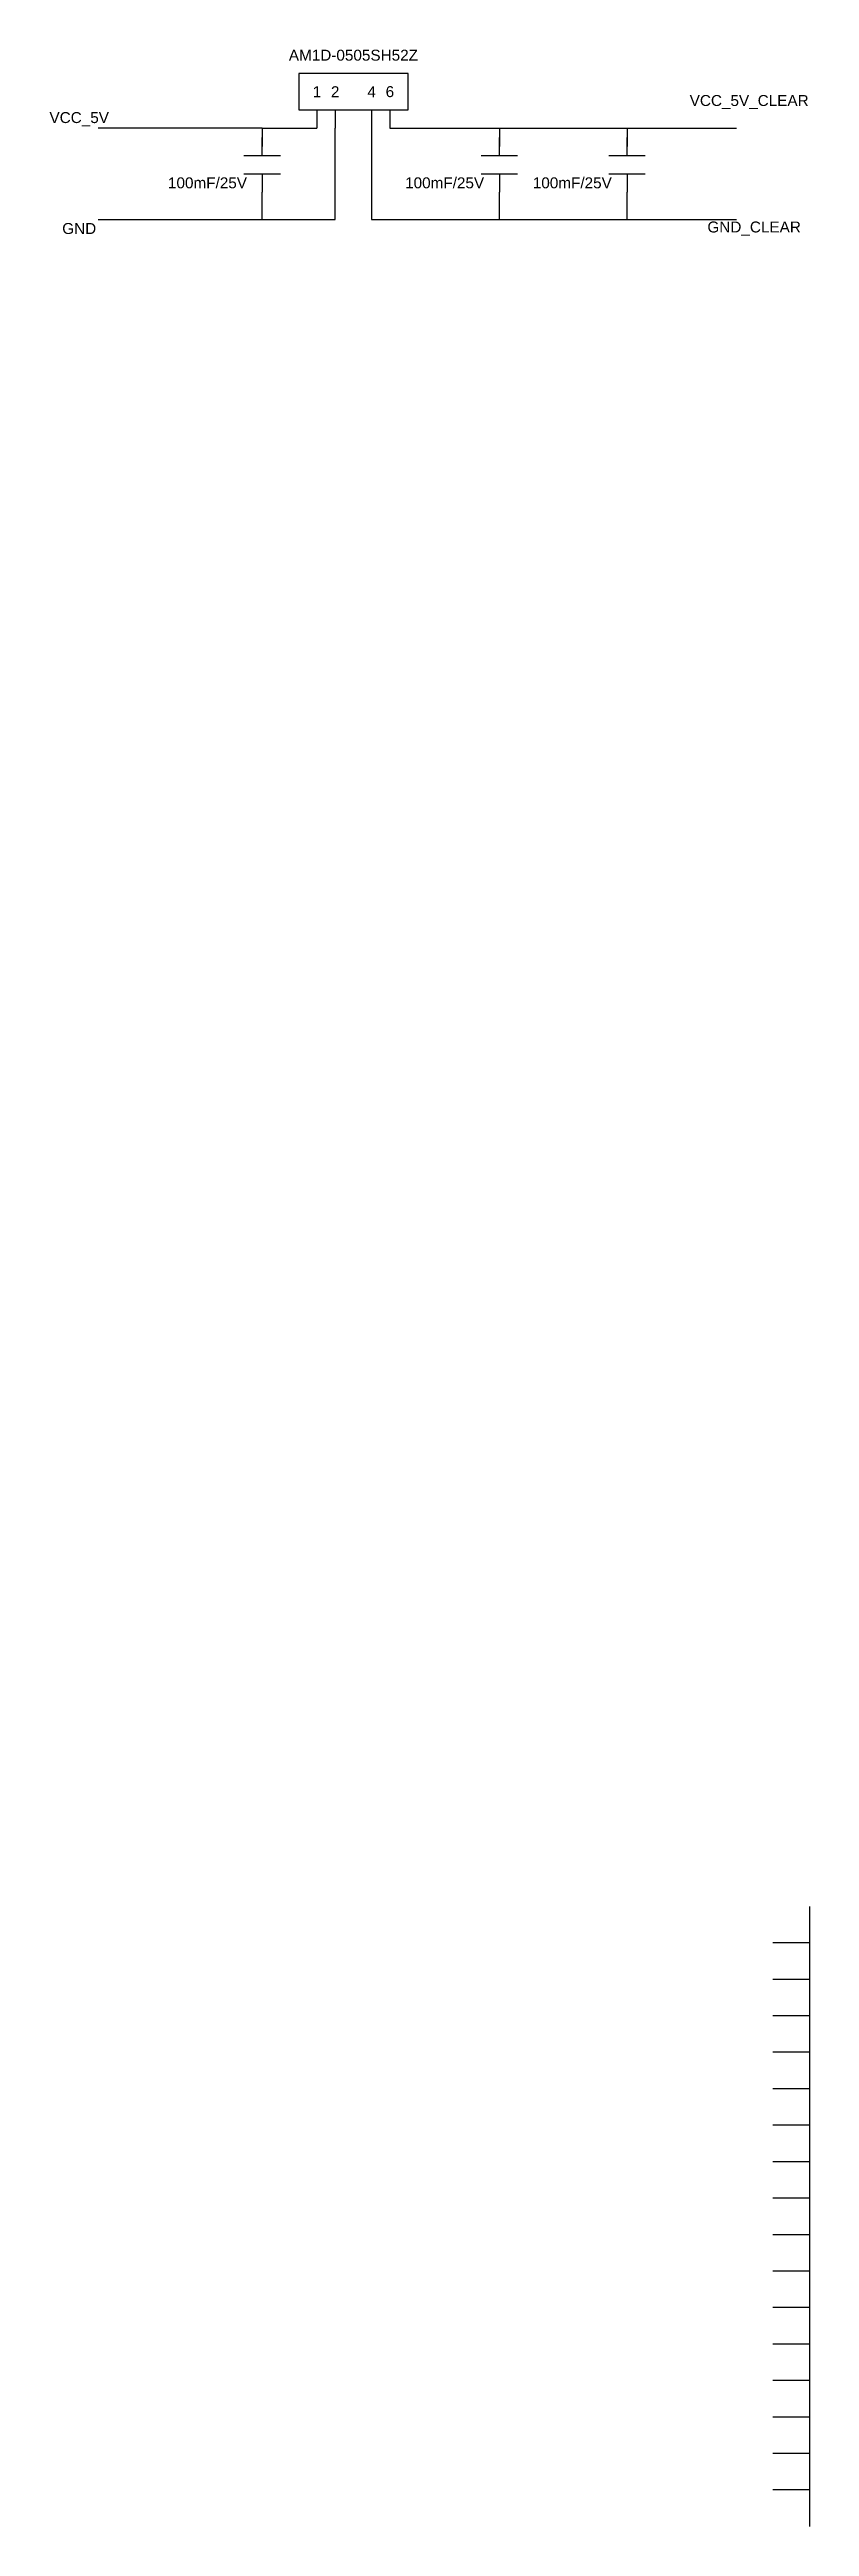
# Model space of a CAD drawing. Header units: inches. Extents: x 2802 to 4152, y -2757 to 2462.
# Drawn here: x 2958.4 to 3062.5, y 1922.5 to 2262 of the extents above; entities that cross this region are included whole.
import ezdxf

# ---------------------------------------------------------------- set-up
doc = ezdxf.new("R2010")
doc.units = ezdxf.units.IN
doc.header["$MEASUREMENT"] = 0
doc.layers.add('1', color=1, linetype='Continuous')
doc.styles.get("Standard").update_dxf_attribs({"font": 'arial.ttf'})

msp = doc.modelspace()

# ---------------------------------------------------------------- texts
at = {"char_height": 1.5, "attachment_point": 5}
for s, insert in [('AM1D-0505SH52Z ', (3000, 2261.26)), ('1', (2995, 2256.26)), ('2', (2997.5, 2256.26)), ('4', (3002.5, 2256.26)), ('6', (3005, 2256.26)), ('VCC_5V_CLEAR', (3054.24, 2254.84)), ('VCC_5V', (2962.42, 2252.5)), ('100mF/25V', (2980, 2243.76)), ('100mF/25V', (3012.5, 2243.76)), ('100mF/25V', (3030, 2243.76)), ('GND', (2962.42, 2237.5)), ('GND_CLEAR', (3054.92, 2237.5))]:
    msp.add_mtext_dynamic_manual_height_columns(s, width=5, gutter_width=1, heights=[0], dxfattribs=dict(at, insert=insert))

# ---------------------------------------------------------------- linework, layer by layer
for p, q in [((2992.5, 2258.76), (2992.5, 2253.76)), ((3007.5, 2258.76), (2992.5, 2258.76)), ((3007.5, 2253.76), (3007.5, 2258.76)), ((2992.5, 2253.76), (3007.5, 2253.76)), ((2995, 2253.76), (2995, 2251.26)), ((2997.5, 2253.76), (2997.5, 2251.26)), ((3002.5, 2253.76), (3002.5, 2251.26)), ((3005, 2253.76), (3005, 2251.26)), ((2987.5, 2247.5), (2987.5, 2250)), ((3020, 2247.5), (3020, 2250)), ((3037.5, 2247.5), (3037.5, 2250)), ((2985, 2247.5), (2990, 2247.5)), ((2985, 2245), (2990, 2245)), ((2987.5, 2245), (2987.5, 2242.5)), ((3017.5, 2247.5), (3022.5, 2247.5)), ((3017.5, 2245), (3022.5, 2245)), ((3020, 2245), (3020, 2242.5)), ((3035, 2247.5), (3040, 2247.5)), ((3035, 2245), (3040, 2245)), ((3037.5, 2245), (3037.5, 2242.5)), ((3062.5, 2007.5), (3062.5, 1922.5)), ((3062.5, 2002.5), (3057.5, 2002.5)), ((3062.5, 1997.5), (3057.5, 1997.5)), ((3062.5, 1992.5), (3057.5, 1992.5)), ((3062.5, 1987.5), (3057.5, 1987.5)), ((3062.5, 1982.5), (3057.5, 1982.5)), ((3062.5, 1977.5), (3057.5, 1977.5)), ((3062.5, 1972.5), (3057.5, 1972.5)), ((3062.5, 1967.5), (3057.5, 1967.5)), ((3062.5, 1962.5), (3057.5, 1962.5)), ((3062.5, 1957.5), (3057.5, 1957.5)), ((3062.5, 1952.5), (3057.5, 1952.5)), ((3062.5, 1947.5), (3057.5, 1947.5)), ((3062.5, 1942.5), (3057.5, 1942.5)), ((3062.5, 1937.5), (3057.5, 1937.5)), ((3062.5, 1932.5), (3057.5, 1932.5)), ((3062.5, 1927.5), (3057.5, 1927.5))]:
    msp.add_line(p, q)
at = {"layer": '1'}
for p, q in [((2987.5, 2251.26), (2965, 2251.26)), ((2987.5, 2251.26), (2987.5, 2248.75)), ((2987.5, 2251.26), (2995, 2251.26)), ((2997.5, 2238.76), (2997.5, 2251.26)), ((3002.5, 2251.26), (3002.5, 2238.76)), ((3005, 2251.26), (3020, 2251.26)), ((3020, 2251.26), (3020, 2248.75)), ((3020, 2251.26), (3052.5, 2251.26)), ((3037.5, 2251.26), (3037.5, 2248.75)), ((2987.5, 2238.76), (2987.5, 2242.5)), ((3020, 2238.76), (3020, 2242.5)), ((3037.5, 2238.76), (3037.5, 2242.5)), ((2965, 2238.76), (2987.5, 2238.76)), ((2987.5, 2238.76), (2997.5, 2238.76)), ((3002.5, 2238.76), (3020, 2238.76)), ((3020, 2238.76), (3052.5, 2238.76))]:
    msp.add_line(p, q, dxfattribs=at)

msp.set_redraw_order([(e.dxf.handle, doc.entitydb.next_handle()) for e in msp.query("TEXT MTEXT ATTDEF DIMENSION ARC_DIMENSION")])  # texts and dimensions are drawn at this point

doc.saveas('drawing.dxf')
